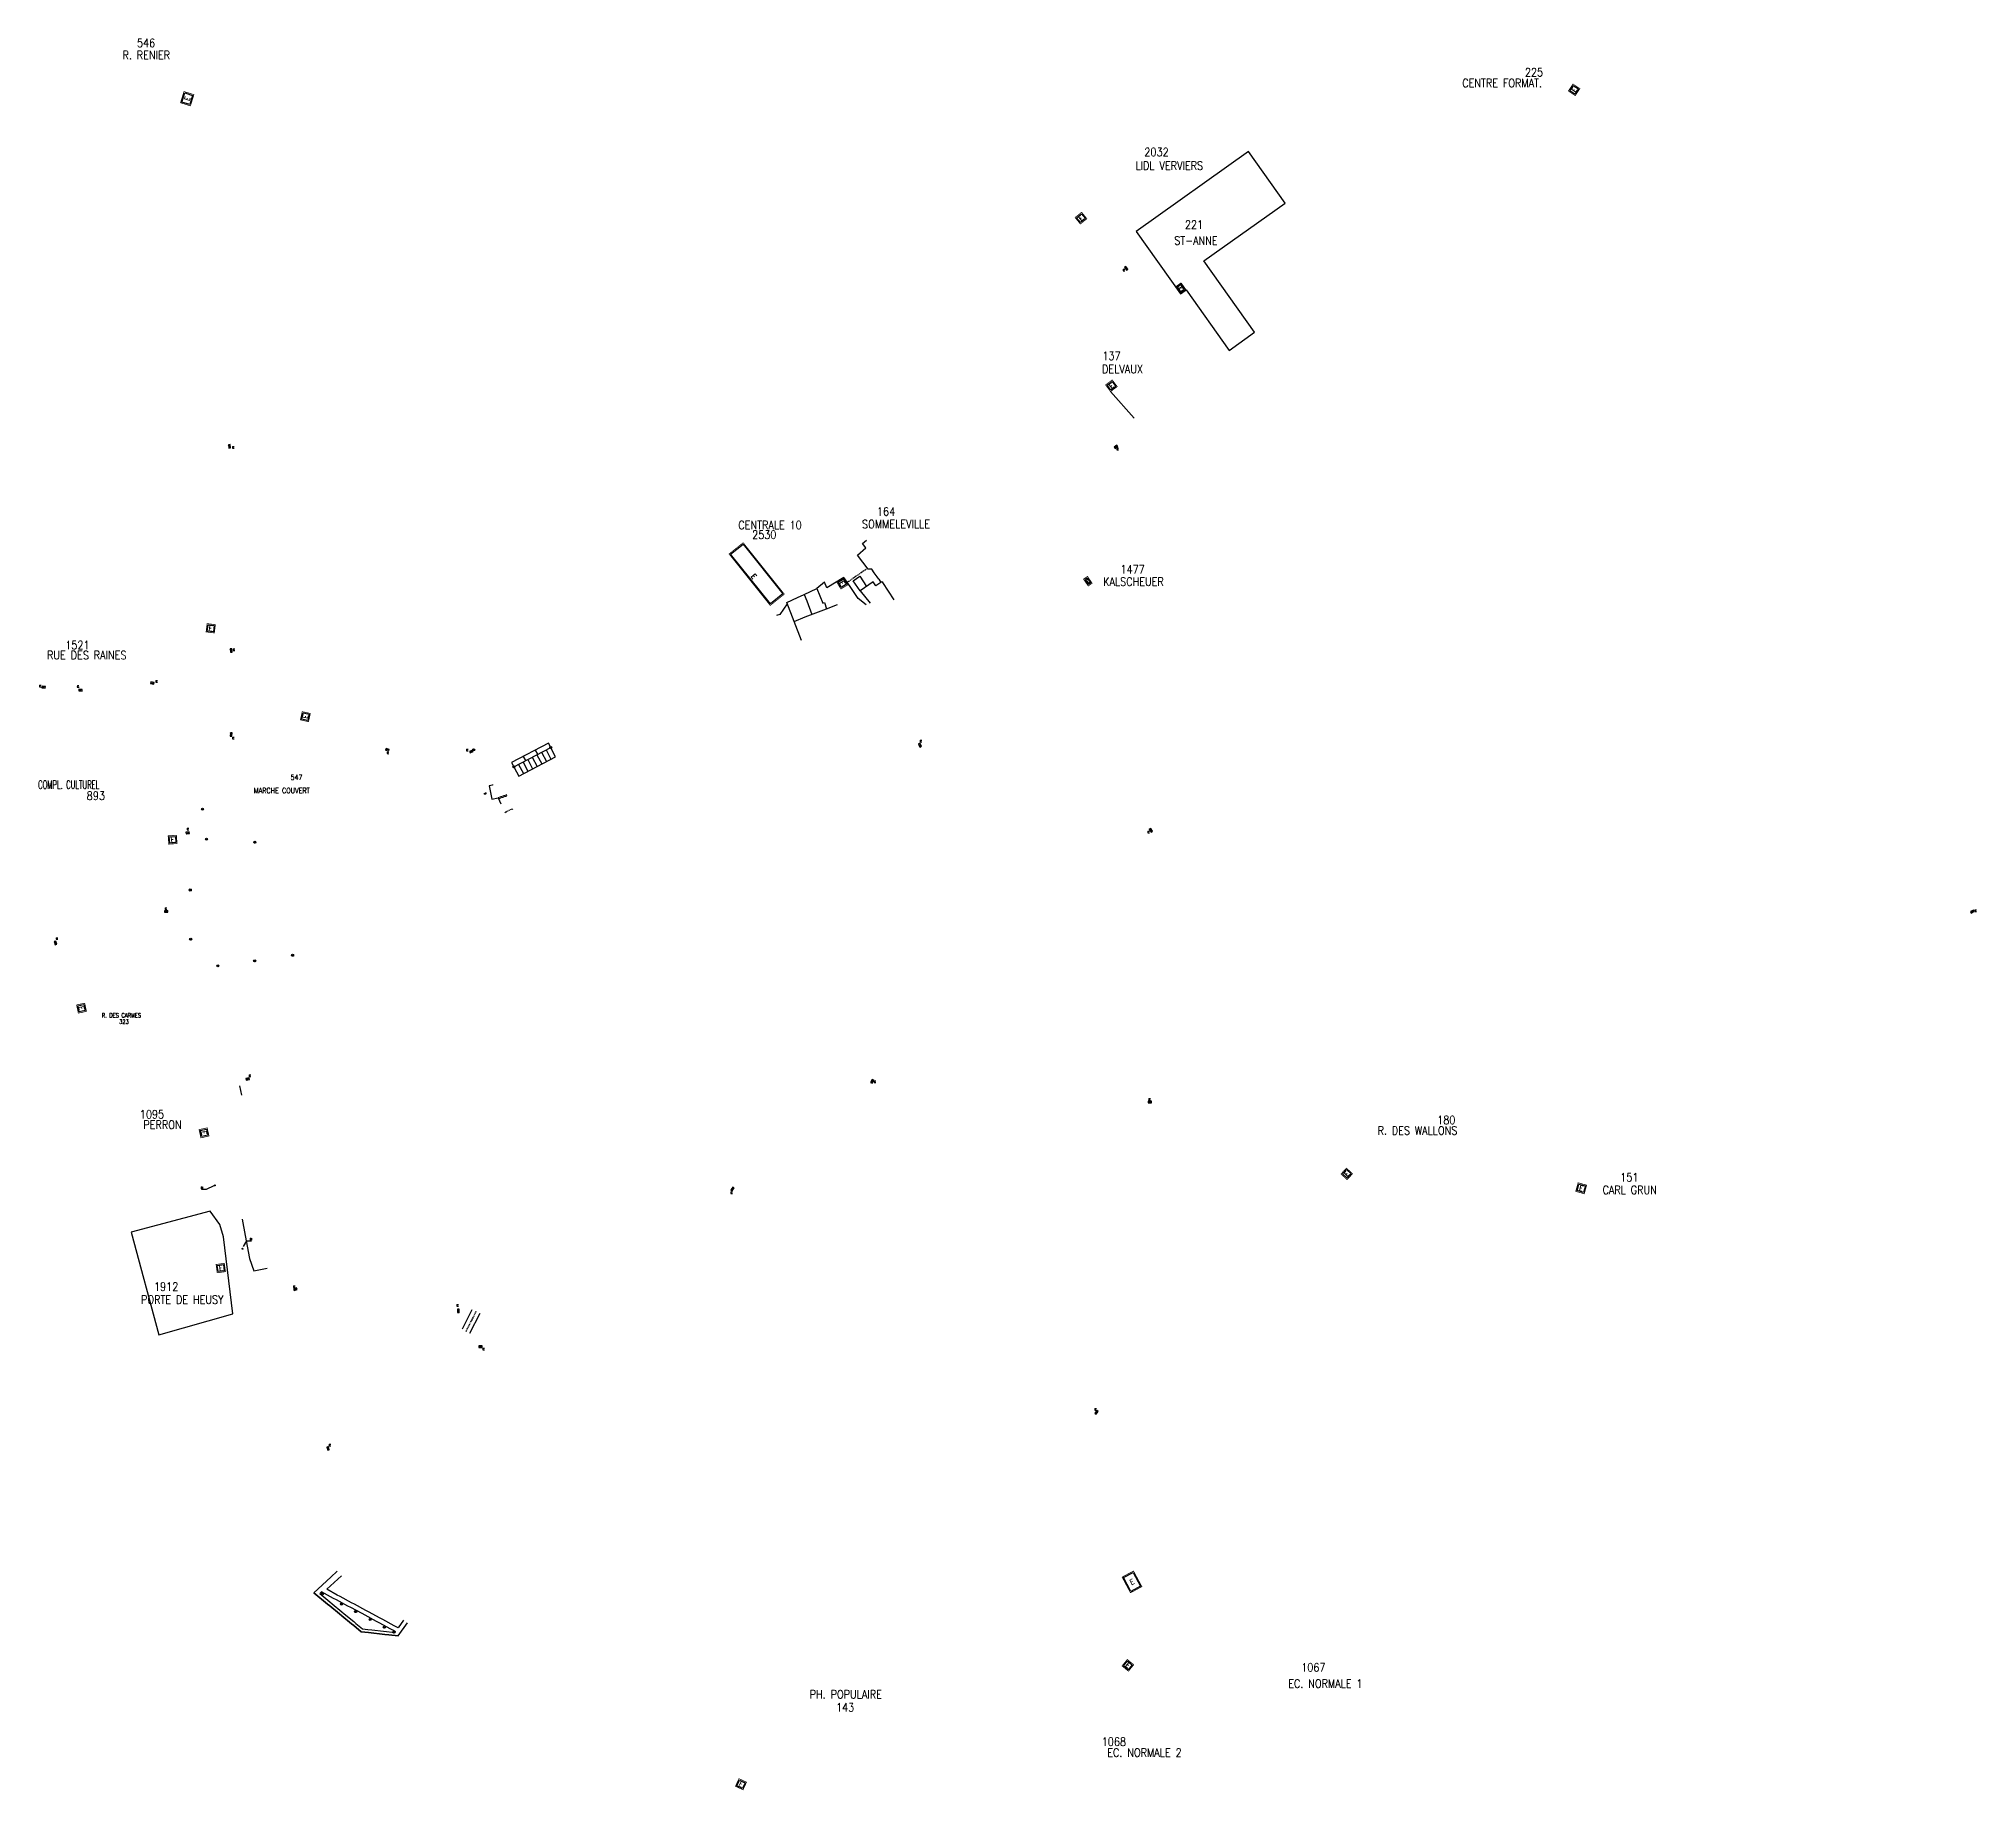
# Model space of a CAD drawing. Header units: millimetres. Extents: x 256003 to 256934, y 143135 to 143976.
import ezdxf
from ezdxf.enums import TextEntityAlignment as Align

# ---------------------------------------------------------------- set-up
doc = ezdxf.new("R2010")
doc.units = ezdxf.units.MM
doc.linetypes.add('DASHED', pattern=[0.75, 0.5, -0.25])
doc.layers.get('0').update_dxf_attribs({"linetype": 'CONTINUOUS'})
for name, color, linetype in [('M_200', 7, 'CONTINUOUS'), ('W0001', 6, 'DASHED'), ('W0006', 2, 'CONTINUOUS'), ('W0008', 7, 'CONTINUOUS'), ('W0100', 7, 'CONTINUOUS'), ('W0104', 1, 'CONTINUOUS'), ('W0112', 1, 'DASHED'), ('W0430', 7, 'CONTINUOUS'), ('W0469', 7, 'CONTINUOUS'), ('W0856', 7, 'CONTINUOUS'), ('W0991', 7, 'CONTINUOUS'), ('W1102', 7, 'CONTINUOUS')]:
    doc.layers.add(name, color=color, linetype=linetype)
doc.styles.add('M_ROMANS', font='ROMANS.shx', dxfattribs={"width": 0.75})
doc.styles.get("Standard").update_dxf_attribs({"font": 'romans.shx', "width": 0.85})
doc.dimstyles.get("Standard").update_dxf_attribs({"dimtxt": 1.5, "dimasz": 1.2, "dimexe": 0.625, "dimexo": 0.625, "dimgap": 0.25, "dimtad": 1, "dimdec": 1, "dimzin": 0, "dimdsep": 46, "dimtxsty": 'Standard', "dimcen": -0.5, "dimadec": 0, "dimazin": 0, "dimtfac": 1, "dimtdec": 1, "dimtmove": 0, "dimatfit": 3, "dimfxl": 0, "dimtolj": 1, "dimtzin": 0, "dimarcsym": 0})

msp = doc.modelspace()

# ---------------------------------------------------------------- texts
at = {"layer": 'W0856', "char_height": 1}
for insert, attachment_point in [((256081.68, 143423.91), 6), ((256104.1, 143399.21), 4)]:
    msp.add_mtext('BI', dxfattribs=dict(at, insert=insert, attachment_point=attachment_point))
at = {"layer": 'W0991', "color": 253}
msp.add_text('9', height=1, rotation=281.26578, dxfattribs=at).set_placement((256217.15, 143613.26), align=Align.MIDDLE)

# ---------------------------------------------------------------- blocks, each defined once
blk = doc.blocks.new('M_200_59')
at = {"layer": 'M_200', "color": 0, "linetype": 'Continuous', "const_width": 0.35, "flags": 128}
blk.add_lwpolyline([(4, 4), (4, 0), (0, 0), (0, 4)], close=True, dxfattribs=at)
at = {"layer": 'M_200', "color": 0, "linetype": 'Continuous'}
blk.add_lwpolyline([(0.5, 3.5), (3.5, 3.5), (3.5, 0.5), (0.5, 0.5)], close=True, dxfattribs=at)
at = {"layer": 'M_200', "insert": (2, 2), "char_height": 2.5, "width": 4, "attachment_point": 5}
blk.add_mtext('E', dxfattribs=at)
at = {"layer": 'M_200', "color": 0, "linetype": 'Continuous', "width": 0.85}
for tag, p in [('NUM', (2, 17.06)), ('NOM', (2, 10.65))]:
    blk.add_attdef(tag, text='', height=4, dxfattribs=at).set_placement(p, align=Align.MIDDLE)
at = {"layer": 'M_200', "color": 0, "linetype": 'Continuous', "style": 'M_ROMANS', "width": 0.75, "flags": 3}
for tag, p in [('DEF_COUP', (1.87, -5.49)), ('DEF_TYPE', (1.87, -7.99)), ('DEF_LEG', (1.87, -2.99))]:
    blk.add_attdef(tag, text='', height=1.2, dxfattribs=at).set_placement(p, align=Align.MIDDLE)
blk = doc.blocks.new('*U2')
at = {"layer": 'M_200', "color": 0, "linetype": 'Continuous', "const_width": 0.35, "flags": 128}
blk.add_lwpolyline([(2.32, 4), (2.32, 0), (0, 0), (0, 4)], close=True, dxfattribs=at)
at = {"layer": 'M_200', "color": 0, "linetype": 'Continuous'}
blk.add_lwpolyline([(0.5, 3.5), (1.82, 3.5), (1.82, 0.5), (0.5, 0.5)], close=True, dxfattribs=at)
at = {"layer": 'M_200', "insert": (1.23, 1.89), "char_height": 1.71, "width": 1.5838, "attachment_point": 5}
blk.add_mtext('E', dxfattribs=at)
at = {"layer": 'M_200', "color": 0, "linetype": 'Continuous', "width": 0.85}
for tag, p in [('NUM', (2, 17.06)), ('NOM', (2, 10.65))]:
    blk.add_attdef(tag, text='', height=4, dxfattribs=at).set_placement(p, align=Align.MIDDLE)
at = {"layer": 'M_200', "color": 0, "linetype": 'Continuous', "style": 'M_ROMANS', "width": 0.75, "flags": 3}
for tag, p in [('DEF_COUP', (1.87, -5.49)), ('DEF_TYPE', (1.87, -7.99)), ('DEF_LEG', (1.87, -2.99))]:
    blk.add_attdef(tag, text='', height=1.2, dxfattribs=at).set_placement(p, align=Align.MIDDLE)
blk = doc.blocks.new('*U3')
at = {"layer": 'M_200', "color": 0, "linetype": 'Continuous', "const_width": 0.35, "flags": 128}
blk.add_lwpolyline([(4.26, 4.26), (4.26, 0), (0, 0), (0, 4.26)], close=True, dxfattribs=at)
at = {"layer": 'M_200', "color": 0, "linetype": 'Continuous'}
blk.add_lwpolyline([(0.5, 3.76), (3.76, 3.76), (3.76, 0.5), (0.5, 0.5)], close=True, dxfattribs=at)
at = {"layer": 'M_200', "insert": (2.13, 2.13), "char_height": 2.5, "width": 4.2642, "attachment_point": 5}
blk.add_mtext('E', dxfattribs=at)
at = {"layer": 'M_200', "color": 0, "linetype": 'Continuous', "width": 0.85}
for tag, p in [('NUM', (2, 17.06)), ('NOM', (2, 10.65))]:
    blk.add_attdef(tag, text='', height=4, dxfattribs=at).set_placement(p, align=Align.MIDDLE)
at = {"layer": 'M_200', "color": 0, "linetype": 'Continuous', "style": 'M_ROMANS', "width": 0.75, "flags": 3}
for tag, p in [('DEF_COUP', (1.87, -5.49)), ('DEF_TYPE', (1.87, -7.99)), ('DEF_LEG', (1.87, -2.99))]:
    blk.add_attdef(tag, text='', height=1.2, dxfattribs=at).set_placement(p, align=Align.MIDDLE)
blk = doc.blocks.new('*U4')
at = {"flags": 128}
for points in [[(0.8, 0.8), (-0.8, 0.8)], [(-0.8, 0.8), (-0.8, 0)], [(0.8, 0.8), (-0.8, 0)], [(-0.8, 0), (0.8, 0)], [(0.8, 0), (0.8, 0.8)], [(1.33, -0.47), (0.94, -1.17)], [(2.03, -0.86), (1.33, -0.47)], [(1.68, -0.66), (1.49, -1.01)], [(2.03, -0.86), (1.64, -1.56)]]:
    blk.add_lwpolyline(points, dxfattribs=at)
blk = doc.blocks.new('*U5')
at = {"flags": 128}
for points in [[(0.8, 0.8), (-0.8, 0.8)], [(-0.8, 0.8), (-0.8, 0)], [(0.8, 0.8), (-0.8, 0)], [(-0.8, 0), (0.8, 0)], [(0.8, 0), (0.8, 0.8)], [(1.47, 0.61), (1.15, -0.12)], [(1.31, 0.24), (1.67, 0.08)], [(1.47, 0.61), (2.2, 0.28)], [(1.15, -0.12), (1.88, -0.45)]]:
    blk.add_lwpolyline(points, dxfattribs=at)
blk = doc.blocks.new('*U6')
at = {"flags": 128}
for points in [[(-1.57, 0.36), (-2.24, -0.08)], [(-1.9, 0.14), (-1.68, -0.19)], [(-1.57, 0.36), (-1.13, -0.31)], [(0.8, 0.8), (-0.8, 0.8)], [(-0.8, 0.8), (-0.8, 0)], [(0.8, 0.8), (-0.8, 0)], [(-0.8, 0), (0.8, 0)], [(0.8, 0), (0.8, 0.8)], [(-2.24, -0.08), (-1.8, -0.75)]]:
    blk.add_lwpolyline(points, dxfattribs=at)
blk = doc.blocks.new('*U7')
at = {"flags": 128}
for points in [[(-1.82, 1.35), (-1.63, 2.13)], [(-1.82, 1.35), (-1.05, 1.16)], [(-1.44, 1.25), (-1.34, 1.64)], [(-1.05, 1.16), (-0.85, 1.93)], [(0.8, 0.8), (-0.8, 0.8)], [(-0.8, 0.8), (-0.8, 0)], [(0.8, 0.8), (-0.8, 0)], [(-0.8, 0), (0.8, 0)], [(0.8, 0), (0.8, 0.8)]]:
    blk.add_lwpolyline(points, dxfattribs=at)
blk = doc.blocks.new('*U32')
at = {"flags": 128}
for points in [[(0.8, 0.8), (-0.8, 0.8)], [(-0.8, 0.8), (-0.8, 0)], [(0.8, 0.8), (-0.8, 0)], [(-0.8, 0), (0.8, 0)], [(0.8, 0), (0.8, 0.8)], [(-0.55, -1.04), (-0.12, -0.37)], [(-0.55, -1.04), (0.12, -1.48)], [(-0.22, -1.26), (0, -0.92)], [(0.12, -1.48), (0.55, -0.8)]]:
    blk.add_lwpolyline(points, dxfattribs=at)
blk = doc.blocks.new('*U8')
at = {"flags": 128}
for points in [[(0.8, 0.8), (-0.8, 0.8)], [(-0.8, 0.8), (-0.8, 0)], [(0.8, 0.8), (-0.8, 0)], [(-0.8, 0), (0.8, 0)], [(0.8, 0), (0.8, 0.8)], [(1.11, 2.1), (0.96, 1.31)], [(0.96, 1.31), (1.75, 1.17)], [(1.03, 1.71), (1.43, 1.64)], [(1.11, 2.1), (1.89, 1.96)]]:
    blk.add_lwpolyline(points, dxfattribs=at)
blk = doc.blocks.new('*U9')
at = {"flags": 128}
for points in [[(0.8, 0.8), (-0.8, 0.8)], [(-0.8, 0.8), (-0.8, 0)], [(0.8, 0.8), (-0.8, 0)], [(-0.8, 0), (0.8, 0)], [(0.8, 0), (0.8, 0.8)], [(1.51, -0.46), (1.25, -1.22)], [(2.26, -0.72), (1.51, -0.46)], [(1.88, -0.59), (1.75, -0.97)], [(2.26, -0.72), (2, -1.48)]]:
    blk.add_lwpolyline(points, dxfattribs=at)
blk = doc.blocks.new('*U10')
at = {"flags": 128}
for points in [[(-1.63, 2.39), (-1.95, 1.66)], [(-1.95, 1.66), (-1.22, 1.34)], [(-1.79, 2.02), (-1.42, 1.86)], [(-1.63, 2.39), (-0.9, 2.07)], [(0.8, 0.8), (-0.8, 0.8)], [(-0.8, 0.8), (-0.8, 0)], [(0.8, 0.8), (-0.8, 0)], [(-0.8, 0), (0.8, 0)], [(0.8, 0), (0.8, 0.8)]]:
    blk.add_lwpolyline(points, dxfattribs=at)
blk = doc.blocks.new('*U11')
at = {"flags": 128}
for points in [[(0.8, 0.8), (-0.8, 0.8)], [(-0.8, 0.8), (-0.8, 0)], [(0.8, 0.8), (-0.8, 0)], [(-0.8, 0), (0.8, 0)], [(0.22, 1.86), (0.25, 2.66)], [(0.22, 1.86), (1.02, 1.83)], [(0.62, 1.85), (0.64, 2.25)], [(0.8, 0), (0.8, 0.8)], [(1.02, 1.83), (1.05, 2.63)]]:
    blk.add_lwpolyline(points, dxfattribs=at)
blk = doc.blocks.new('*U12')
at = {"flags": 128}
for points in [[(-2.14, 1.22), (-1.35, 1.29)], [(-2.14, 1.22), (-2.07, 0.42)], [(-2.11, 0.82), (-1.71, 0.86)], [(-2.07, 0.42), (-1.28, 0.49)], [(0.8, 0.8), (-0.8, 0.8)], [(-0.8, 0.8), (-0.8, 0)], [(0.8, 0.8), (-0.8, 0)], [(-0.8, 0), (0.8, 0)], [(0.8, 0), (0.8, 0.8)]]:
    blk.add_lwpolyline(points, dxfattribs=at)
blk = doc.blocks.new('*U13')
at = {"flags": 128}
for points in [[(-1.71, 2.56), (-0.92, 2.64)], [(-1.71, 2.56), (-1.64, 1.76)], [(-1.68, 2.16), (-1.28, 2.2)], [(-1.64, 1.76), (-0.84, 1.84)], [(0.8, 0.8), (-0.8, 0.8)], [(-0.8, 0.8), (-0.8, 0)], [(0.8, 0.8), (-0.8, 0)], [(-0.8, 0), (0.8, 0)], [(0.8, 0), (0.8, 0.8)]]:
    blk.add_lwpolyline(points, dxfattribs=at)
blk = doc.blocks.new('*U14')
at = {"flags": 128}
for points in [[(0.8, 0.8), (-0.8, 0.8)], [(-0.8, 0.8), (-0.8, 0)], [(0.8, 0.8), (-0.8, 0)], [(-0.8, 0), (0.8, 0)], [(0.8, 0), (0.8, 0.8)], [(-1.62, -0.36), (-2.4, -0.51)], [(-1.47, -1.14), (-2.25, -1.29)], [(-1.54, -0.75), (-1.93, -0.83)], [(-1.47, -1.14), (-1.62, -0.36)]]:
    blk.add_lwpolyline(points, dxfattribs=at)
blk = doc.blocks.new('*U15')
at = {"flags": 128}
for points in [[(0.8, 0.8), (-0.8, 0.8)], [(-0.8, 0.8), (-0.8, 0)], [(0.8, 0.8), (-0.8, 0)], [(-0.8, 0), (0.8, 0)], [(0.8, 0), (0.8, 0.8)], [(0.25, -0.64), (1.03, -0.46)], [(0.25, -0.64), (0.43, -1.42)], [(0.34, -1.03), (0.73, -0.94)], [(0.43, -1.42), (1.21, -1.24)]]:
    blk.add_lwpolyline(points, dxfattribs=at)
blk = doc.blocks.new('*U16')
at = {"flags": 128}
for points in [[(0.8, 0.8), (-0.8, 0.8)], [(-0.8, 0.8), (-0.8, 0)], [(0.8, 0.8), (-0.8, 0)], [(-0.8, 0), (0.8, 0)], [(0.8, 0), (0.8, 0.8)], [(1.25, 1.08), (1.16, 1.87)], [(1.25, 1.08), (2.04, 1.17)], [(1.64, 1.12), (1.6, 1.52)], [(2.04, 1.17), (1.95, 1.96)]]:
    blk.add_lwpolyline(points, dxfattribs=at)
blk = doc.blocks.new('*U17')
at = {"flags": 128}
for points in [[(0.8, 0.8), (-0.8, 0.8)], [(-0.8, 0.8), (-0.8, 0)], [(0.8, 0.8), (-0.8, 0)], [(-0.8, 0), (0.8, 0)], [(-0.62, 1.55), (-0.52, 2.34)], [(-0.62, 1.55), (0.18, 1.46)], [(-0.22, 1.5), (-0.17, 1.9)], [(0.18, 1.46), (0.27, 2.25)], [(0.8, 0), (0.8, 0.8)]]:
    blk.add_lwpolyline(points, dxfattribs=at)
blk = doc.blocks.new('*U18')
at = {"flags": 128}
for points in [[(0.8, 0.8), (-0.8, 0.8)], [(-0.8, 0.8), (-0.8, 0)], [(0.8, 0.8), (-0.8, 0)], [(-0.8, 0), (0.8, 0)], [(0.8, 0), (0.8, 0.8)], [(2.2, 1.08), (2.2, 0.28)], [(3, 1.08), (2.2, 1.08)], [(2.6, 1.08), (2.6, 0.68)], [(3, 1.08), (3, 0.28)]]:
    blk.add_lwpolyline(points, dxfattribs=at)
blk = doc.blocks.new('*U19')
at = {"layer": 'M_200', "color": 0, "linetype": 'Continuous', "const_width": 0.35, "flags": 128}
blk.add_lwpolyline([(31.63, 8.67), (31.63, 0), (0, 0), (0, 8.67)], close=True, dxfattribs=at)
at = {"layer": 'M_200', "color": 0, "linetype": 'Continuous'}
blk.add_lwpolyline([(0.5, 8.17), (31.13, 8.17), (31.13, 0.5), (0.5, 0.5)], close=True, dxfattribs=at)
at = {"layer": 'M_200', "insert": (15.84, 2.6), "char_height": 2.5, "width": 31.6281, "attachment_point": 5}
blk.add_mtext('E', dxfattribs=at)
at = {"layer": 'M_200', "color": 0, "linetype": 'Continuous', "width": 0.85}
for tag, p in [('NUM', (2, 17.06)), ('NOM', (2, 10.65))]:
    blk.add_attdef(tag, text='', height=4, dxfattribs=at).set_placement(p, align=Align.MIDDLE)
at = {"layer": 'M_200', "color": 0, "linetype": 'Continuous', "style": 'M_ROMANS', "width": 0.75, "flags": 3}
for tag, p in [('DEF_COUP', (1.87, -5.49)), ('DEF_TYPE', (1.87, -7.99)), ('DEF_LEG', (1.87, -2.99))]:
    blk.add_attdef(tag, text='', height=1.2, dxfattribs=at).set_placement(p, align=Align.MIDDLE)
blk = doc.blocks.new('*U20')
at = {"flags": 128}
for points in [[(0.8, 0.8), (-0.8, 0.8)], [(-0.8, 0.8), (-0.8, 0)], [(0.8, 0.8), (-0.8, 0)], [(-0.8, 0), (0.8, 0)], [(-0.06, 2.26), (-0.56, 1.64)], [(0.56, 1.76), (-0.06, 2.26)], [(0.25, 2.01), (0, 1.7)], [(0.56, 1.76), (0.06, 1.14)], [(0.8, 0), (0.8, 0.8)]]:
    blk.add_lwpolyline(points, dxfattribs=at)
blk = doc.blocks.new('*U21')
at = {"layer": 'M_200', "color": 0, "linetype": 'Continuous', "const_width": 0.35, "flags": 128}
blk.add_lwpolyline([(3.82, 2.91), (3.82, 0), (0, 0), (0, 2.91)], close=True, dxfattribs=at)
at = {"layer": 'M_200', "color": 0, "linetype": 'Continuous'}
blk.add_lwpolyline([(0.5, 2.41), (3.32, 2.41), (3.32, 0.5), (0.5, 0.5)], close=True, dxfattribs=at)
at = {"layer": 'M_200', "insert": (1.91, 1.46), "char_height": 1.55, "width": 2.2938, "attachment_point": 5}
blk.add_mtext('E', dxfattribs=at)
at = {"layer": 'M_200', "color": 0, "linetype": 'Continuous', "width": 0.85}
for tag, p in [('NUM', (2, 17.06)), ('NOM', (2, 10.65))]:
    blk.add_attdef(tag, text='', height=4, dxfattribs=at).set_placement(p, align=Align.MIDDLE)
at = {"layer": 'M_200', "color": 0, "linetype": 'Continuous', "style": 'M_ROMANS', "width": 0.75, "flags": 3}
for tag, p in [('DEF_COUP', (1.87, -5.49)), ('DEF_TYPE', (1.87, -7.99)), ('DEF_LEG', (1.87, -2.99))]:
    blk.add_attdef(tag, text='', height=1.2, dxfattribs=at).set_placement(p, align=Align.MIDDLE)
blk = doc.blocks.new('T469')
at = {"color": 0, "linetype": 'Continuous', "flags": 128}
for points in [[(-0.35, 0.35), (0.35, -0.35)], [(-0.35, -0.35), (0.35, 0.35)]]:
    blk.add_lwpolyline(points, dxfattribs=at)
at = {"color": 0, "linetype": 'Continuous'}
blk.add_circle((0, 0), 0.5, dxfattribs=at)
blk = doc.blocks.new('*U23')
at = {"flags": 128}
for points in [[(0.8, 0.8), (-0.8, 0.8)], [(-0.8, 0.8), (-0.8, 0)], [(0.8, 0.8), (-0.8, 0)], [(-0.8, 0), (0.8, 0)], [(-0.36, 2.13), (-0.43, 1.34)], [(-0.43, 1.34), (0.36, 1.27)], [(-0.4, 1.74), (0, 1.7)], [(-0.36, 2.13), (0.43, 2.06)], [(0.8, 0), (0.8, 0.8)]]:
    blk.add_lwpolyline(points, dxfattribs=at)
blk = doc.blocks.new('*U24')
at = {"flags": 128}
for points in [[(0.8, 0.8), (-0.8, 0.8)], [(-0.8, 0.8), (-0.8, 0)], [(0.8, 0.8), (-0.8, 0)], [(-0.8, 0), (0.8, 0)], [(0.8, 0), (0.8, 0.8)], [(0.09, -1.92), (-0.7, -1.85)], [(0.16, -1.12), (-0.64, -1.05)], [(0.13, -1.52), (-0.27, -1.49)], [(0.09, -1.92), (0.16, -1.12)]]:
    blk.add_lwpolyline(points, dxfattribs=at)
blk = doc.blocks.new('*U25')
at = {"flags": 128}
for points in [[(0.8, 0.8), (-0.8, 0.8)], [(-0.8, 0.8), (-0.8, 0)], [(0.8, 0.8), (-0.8, 0)], [(-0.8, 0), (0.8, 0)], [(0.8, 0), (0.8, 0.8)], [(-0.07, -0.39), (-0.56, -1.03)], [(-0.56, -1.03), (0.08, -1.51)], [(-0.31, -0.71), (0, -0.95)], [(-0.07, -0.39), (0.56, -0.88)]]:
    blk.add_lwpolyline(points, dxfattribs=at)
blk = doc.blocks.new('*U26')
at = {"flags": 128}
for points in [[(0.8, 0.8), (-0.8, 0.8)], [(-0.8, 0.8), (-0.8, 0)], [(0.8, 0.8), (-0.8, 0)], [(-0.8, 0), (0.8, 0)], [(0.87, 2.17), (0.25, 1.66)], [(0.25, 1.66), (0.76, 1.05)], [(0.56, 1.92), (0.82, 1.61)], [(0.8, 0), (0.8, 0.8)], [(0.87, 2.17), (1.38, 1.55)]]:
    blk.add_lwpolyline(points, dxfattribs=at)
blk = doc.blocks.new('*U27')
at = {"layer": 'M_200', "color": 0, "linetype": 'Continuous', "const_width": 0.35, "flags": 128}
blk.add_lwpolyline([(3.85, 4.01), (3.85, 0), (0, 0), (0, 4.01)], close=True, dxfattribs=at)
at = {"layer": 'M_200', "color": 0, "linetype": 'Continuous'}
blk.add_lwpolyline([(0.5, 3.51), (3.35, 3.51), (3.35, 0.5), (0.5, 0.5)], close=True, dxfattribs=at)
at = {"layer": 'M_200', "insert": (1.93, 2), "char_height": 2.5, "width": 3.8545, "attachment_point": 5}
blk.add_mtext('E', dxfattribs=at)
at = {"layer": 'M_200', "color": 0, "linetype": 'Continuous', "width": 0.85}
for tag, p in [('NUM', (2, 17.06)), ('NOM', (2, 10.65))]:
    blk.add_attdef(tag, text='', height=4, dxfattribs=at).set_placement(p, align=Align.MIDDLE)
at = {"layer": 'M_200', "color": 0, "linetype": 'Continuous', "style": 'M_ROMANS', "width": 0.75, "flags": 3}
for tag, p in [('DEF_COUP', (1.87, -5.49)), ('DEF_TYPE', (1.87, -7.99)), ('DEF_LEG', (1.87, -2.99))]:
    blk.add_attdef(tag, text='', height=1.2, dxfattribs=at).set_placement(p, align=Align.MIDDLE)
blk = doc.blocks.new('*U28')
at = {"layer": 'M_200', "color": 0, "linetype": 'Continuous', "const_width": 0.35, "flags": 128}
blk.add_lwpolyline([(6.2, 8.51), (6.2, 0), (0, 0), (0, 8.51)], close=True, dxfattribs=at)
at = {"layer": 'M_200', "color": 0, "linetype": 'Continuous'}
blk.add_lwpolyline([(0.5, 8.01), (5.7, 8.01), (5.7, 0.5), (0.5, 0.5)], close=True, dxfattribs=at)
at = {"layer": 'M_200', "insert": (3.1, 4.26), "char_height": 2.5, "width": 6.2011, "attachment_point": 5}
blk.add_mtext('E', dxfattribs=at)
at = {"layer": 'M_200', "color": 0, "linetype": 'Continuous', "width": 0.85}
for tag, p in [('NUM', (2, 17.06)), ('NOM', (2, 10.65))]:
    blk.add_attdef(tag, text='', height=4, dxfattribs=at).set_placement(p, align=Align.MIDDLE)
at = {"layer": 'M_200', "color": 0, "linetype": 'Continuous', "style": 'M_ROMANS', "width": 0.75, "flags": 3}
for tag, p in [('DEF_COUP', (1.87, -5.49)), ('DEF_TYPE', (1.87, -7.99)), ('DEF_LEG', (1.87, -2.99))]:
    blk.add_attdef(tag, text='', height=1.2, dxfattribs=at).set_placement(p, align=Align.MIDDLE)
blk = doc.blocks.new('*U29')
at = {"layer": 'M_200', "color": 0, "linetype": 'Continuous', "const_width": 0.35, "flags": 128}
blk.add_lwpolyline([(4.03, 4), (4.03, 0), (0, 0), (0, 4)], close=True, dxfattribs=at)
at = {"layer": 'M_200', "color": 0, "linetype": 'Continuous'}
blk.add_lwpolyline([(0.5, 3.5), (3.53, 3.5), (3.53, 0.5), (0.5, 0.5)], close=True, dxfattribs=at)
at = {"layer": 'M_200', "insert": (2.01, 2), "char_height": 2.5, "width": 4.0275, "attachment_point": 5}
blk.add_mtext('E', dxfattribs=at)
at = {"layer": 'M_200', "color": 0, "linetype": 'Continuous', "width": 0.85}
for tag, p in [('NUM', (2, 17.06)), ('NOM', (2, 10.65))]:
    blk.add_attdef(tag, text='', height=4, dxfattribs=at).set_placement(p, align=Align.MIDDLE)
at = {"layer": 'M_200', "color": 0, "linetype": 'Continuous', "style": 'M_ROMANS', "width": 0.75, "flags": 3}
for tag, p in [('DEF_COUP', (1.87, -5.49)), ('DEF_TYPE', (1.87, -7.99)), ('DEF_LEG', (1.87, -2.99))]:
    blk.add_attdef(tag, text='', height=1.2, dxfattribs=at).set_placement(p, align=Align.MIDDLE)
blk = doc.blocks.new('*U30')
at = {"flags": 128}
for points in [[(0.8, 0.8), (-0.8, 0.8)], [(-0.8, 0.8), (-0.8, 0)], [(0.8, 0.8), (-0.8, 0)], [(-0.8, 0), (0.8, 0)], [(-0.27, 2.2), (-0.5, 1.43)], [(-0.5, 1.43), (0.27, 1.2)], [(-0.38, 1.82), (0, 1.7)], [(-0.27, 2.2), (0.5, 1.97)], [(0.8, 0), (0.8, 0.8)]]:
    blk.add_lwpolyline(points, dxfattribs=at)
blk = doc.blocks.new('T856')
for p, q in [((-0.125, 0), (0.125, 0)), ((0, 0.125), (0, -0.125))]:
    blk.add_line(p, q)
blk.add_ellipse((0, 0), major_axis=(-0.177, 0.177), ratio=1, start_param=3.9269908, end_param=10.2101761)
blk = doc.blocks.new('*U33')
at = {"flags": 128}
for points in [[(0.8, 0.8), (-0.8, 0.8)], [(-0.8, 0.8), (-0.8, 0)], [(0.8, 0.8), (-0.8, 0)], [(-0.8, 0), (0.8, 0)], [(0.8, 0), (0.8, 0.8)], [(0.75, -0.36), (0.06, -0.76)], [(0.06, -0.76), (0.46, -1.46)], [(0.41, -0.56), (0.6, -0.91)], [(0.75, -0.36), (1.15, -1.06)]]:
    blk.add_lwpolyline(points, dxfattribs=at)
blk = doc.blocks.new('*U34')
at = {"flags": 128}
for points in [[(0.8, 0.8), (-0.8, 0.8)], [(-0.8, 0.8), (-0.8, 0)], [(0.8, 0.8), (-0.8, 0)], [(-0.8, 0), (0.8, 0)], [(0.8, 0), (0.8, 0.8)], [(0.39, -1.28), (-0.41, -1.25)], [(0.41, -0.48), (-0.39, -0.45)], [(0.4, -0.88), (0, -0.86)], [(0.39, -1.28), (0.41, -0.48)]]:
    blk.add_lwpolyline(points, dxfattribs=at)
blk = doc.blocks.new('*U35')
at = {"layer": 'M_200', "color": 0, "linetype": 'Continuous', "const_width": 0.35, "flags": 128}
blk.add_lwpolyline([(5.62, 5), (5.62, 0), (0, 0), (0, 5)], close=True, dxfattribs=at)
at = {"layer": 'M_200', "color": 0, "linetype": 'Continuous'}
blk.add_lwpolyline([(0.5, 4.5), (5.12, 4.5), (5.12, 0.5), (0.5, 0.5)], close=True, dxfattribs=at)
at = {"layer": 'M_200', "insert": (2.81, 2.5), "char_height": 2.5, "width": 5.6169, "attachment_point": 5}
blk.add_mtext('E', dxfattribs=at)
at = {"layer": 'M_200', "color": 0, "linetype": 'Continuous', "width": 0.85}
for tag, p in [('NUM', (2, 17.06)), ('NOM', (2, 10.65))]:
    blk.add_attdef(tag, text='', height=4, dxfattribs=at).set_placement(p, align=Align.MIDDLE)
at = {"layer": 'M_200', "color": 0, "linetype": 'Continuous', "style": 'M_ROMANS', "width": 0.75, "flags": 3}
for tag, p in [('DEF_COUP', (1.87, -5.49)), ('DEF_TYPE', (1.87, -7.99)), ('DEF_LEG', (1.87, -2.99))]:
    blk.add_attdef(tag, text='', height=1.2, dxfattribs=at).set_placement(p, align=Align.MIDDLE)
blk = doc.blocks.new('*U38')
at = {"flags": 128}
for points in [[(-1.14, 1.84), (-1.93, 1.8)], [(-1.1, 1.04), (-1.89, 1)], [(-1.12, 1.44), (-1.52, 1.42)], [(-1.1, 1.04), (-1.14, 1.84)], [(0.8, 0.8), (-0.8, 0.8)], [(-0.8, 0.8), (-0.8, 0)], [(0.8, 0.8), (-0.8, 0)], [(-0.8, 0), (0.8, 0)], [(0.8, 0), (0.8, 0.8)]]:
    blk.add_lwpolyline(points, dxfattribs=at)

# ---------------------------------------------------------------- linework, layer by layer
at = {"layer": 'W0001', "color": 252, "linetype": 'DASHED', "flags": 128}
msp.add_lwpolyline([(256212.72, 143364.46), (256207.81, 143354.79)], dxfattribs=at)
msp.add_lwpolyline([(256212.72, 143364.46), (256207.81, 143354.79)], dxfattribs=at)
at = {"layer": 'W0006', "color": 252, "elevation": 166.69, "flags": 128}
for points in [[(256229.87, 143628.17), (256233.27, 143621.71), (256250.97, 143631.02), (256247.58, 143637.48), (256229.87, 143628.17)], [(256236.66, 143629.14), (256235.59, 143631.18)], [(256242.38, 143632.15), (256241.31, 143634.18)]]:
    msp.add_lwpolyline(points, dxfattribs=at)
at = {"layer": 'W0006', "color": 252, "flags": 128}
for points in [[(256230.95, 143626.13), (256248.65, 143635.45)], [(256246.43, 143634.28), (256248.76, 143629.86)], [(256233.16, 143627.3), (256235.49, 143622.87)], [(256235.37, 143628.46), (256237.7, 143624.04)], [(256237.58, 143629.63), (256239.91, 143625.2)], [(256239.8, 143630.79), (256242.12, 143626.37)], [(256242.01, 143631.95), (256244.34, 143627.53)], [(256244.22, 143633.12), (256246.55, 143628.69)]]:
    msp.add_lwpolyline(points, dxfattribs=at)
at = {"layer": 'W0008', "color": 252, "flags": 128}
for points in [[(256210.82, 143365.38), (256206.08, 143356.05)], [(256210.82, 143365.38), (256206.08, 143356.05)], [(256214.61, 143363.55), (256209.7, 143353.87)], [(256214.61, 143363.55), (256209.7, 143353.87)], [(256134.83, 143229.41), (256142.94, 143236.84), (256146.06, 143239.69)], [(256177.94, 143216.2), (256175.39, 143212.55), (256173.51, 143213.58), (256168, 143216.53), (256166.7, 143217.23), (256161.13, 143220.21), (256159.82, 143220.91), (256154.3, 143223.87), (256152.97, 143224.58), (256147.43, 143227.55), (256146.09, 143228.27), (256141.02, 143231.07), (256148.09, 143237.59)], [(256177.94, 143216.2), (256175.39, 143212.55), (256173.51, 143213.58), (256168, 143216.53), (256166.7, 143217.23), (256161.13, 143220.21), (256159.82, 143220.91), (256154.3, 143223.87), (256152.97, 143224.58), (256147.43, 143227.55), (256146.09, 143228.27), (256141.02, 143231.07), (256148.09, 143237.59)], [(256175.41, 143208.64), (256170.9, 143209.17), (256169.01, 143209.4), (256161.18, 143210.23), (256159.29, 143210.44), (256157.59, 143210.62), (256153.98, 143213.62), (256152.9, 143214.52), (256148.3, 143218.35), (256147.19, 143219.26), (256142.51, 143223.06), (256141.41, 143223.97), (256134.83, 143229.41), (256141.41, 143223.97), (256142.51, 143223.06), (256147.19, 143219.26), (256148.3, 143218.35), (256152.9, 143214.52), (256153.98, 143213.62), (256157.59, 143210.62), (256159.29, 143210.44), (256161.18, 143210.23), (256169.01, 143209.4), (256170.9, 143209.17), (256175.41, 143208.64), (256179.84, 143214.97)], [(256174.09, 143210.7), (256173.11, 143211.22), (256171.77, 143211.94), (256166.25, 143214.88), (256164.91, 143215.6), (256160.96, 143217.76), (256159.43, 143218.6), (256158.05, 143219.35), (256152.55, 143222.3), (256151.24, 143223.01), (256145.68, 143226), (256144.36, 143226.71), (256138.6, 143229.8), (256137.71, 143229.02), (256142.55, 143224.99), (256143.63, 143224.08), (256148.24, 143220.25), (256149.34, 143219.33), (256153.98, 143215.55), (256155.07, 143214.66), (256158.19, 143212.08), (256160.76, 143211.8), (256162.63, 143211.6), (256173.85, 143210.37), (256173.89, 143210.37), (256174.09, 143210.7)], [(256174.09, 143210.7), (256173.11, 143211.22), (256171.77, 143211.94), (256166.25, 143214.88), (256164.91, 143215.6), (256160.96, 143217.76), (256159.43, 143218.6), (256158.05, 143219.35), (256152.55, 143222.3), (256151.24, 143223.01), (256145.68, 143226), (256144.36, 143226.71), (256138.6, 143229.8), (256137.71, 143229.02), (256142.55, 143224.99), (256143.63, 143224.08), (256148.24, 143220.25), (256149.34, 143219.33), (256153.98, 143215.55), (256155.07, 143214.66), (256158.19, 143212.08), (256160.76, 143211.8), (256162.63, 143211.6), (256173.85, 143210.37), (256173.89, 143210.37), (256174.09, 143210.7)], [(256175.41, 143208.64), (256179.84, 143214.97)]]:
    msp.add_lwpolyline(points, dxfattribs=at)
at = {"layer": 'W0100', "color": 252}
msp.add_lwpolyline([(256562.45, 143869.14), (256601.57, 143896.92), (256583.95, 143921.74), (256529.9, 143883.35), (256551.18, 143853.38), (256553.89, 143855.3), (256574.55, 143826.18), (256586.79, 143834.86)], close=True, dxfattribs=at)
msp.add_lwpolyline([(256562.45, 143869.14), (256601.57, 143896.92), (256583.95, 143921.74), (256529.9, 143883.35), (256551.18, 143853.38), (256553.89, 143855.3), (256574.55, 143826.18), (256586.79, 143834.86)], close=True, dxfattribs=at)
for points in [[(256549.02, 143856.77), (256551.4, 143858.46), (256553.61, 143855.34)], [(256549.02, 143856.77), (256551.4, 143858.46), (256553.61, 143855.34)], [(256549.02, 143856.77), (256551.23, 143853.66), (256553.61, 143855.34)], [(256549.02, 143856.77), (256551.23, 143853.66), (256553.61, 143855.34)], [(256413.64, 143706.33), (256408.13, 143714.67), (256407.67, 143715.07), (256407.22, 143714.76), (256404.81, 143713.1), (256403.51, 143714.96), (256397.33, 143710.73), (256402.11, 143704.69)], [(256413.64, 143706.33), (256408.13, 143714.67), (256407.67, 143715.07), (256407.22, 143714.76), (256404.81, 143713.1), (256403.51, 143714.96), (256397.33, 143710.73), (256402.11, 143704.69)], [(256406.24, 143716.27), (256407.22, 143714.76)], [(256406.24, 143716.27), (256407.22, 143714.76)], [(256362.32, 143704.36), (256358.8, 143699.31), (256357.05, 143698.79)], [(256362.32, 143704.36), (256358.8, 143699.31), (256357.05, 143698.79)], [(256369.16, 143686.8), (256365.56, 143696.02), (256370.93, 143698.14), (256375.95, 143700.08), (256381.16, 143702.06), (256386.41, 143704.06)], [(256369.16, 143686.8), (256365.56, 143696.02), (256370.93, 143698.14), (256375.95, 143700.08), (256381.16, 143702.06), (256386.41, 143704.06)], [(256400.16, 143704), (256396.39, 143706.98)], [(256400.16, 143704), (256396.39, 143706.98)]]:
    msp.add_lwpolyline(points, dxfattribs=at)
at = {"layer": 'W0100', "color": 252, "flags": 128}
for points in [[(256529.01, 143793.57), (256517.62, 143806.38)], [(256100.37, 143408.88), (256101.77, 143401.02), (256103.89, 143390.02), (256106.08, 143384.08), (256112.47, 143385.35), (256112.47, 143385.35)]]:
    msp.add_lwpolyline(points, dxfattribs=at)
at = {"layer": 'W0100', "color": 253}
msp.add_lwpolyline([(256220.69, 143617.64), (256220.74, 143617.39), (256219.13, 143617.05), (256220.34, 143610.68), (256223.36, 143611.29), (256224.71, 143608.39)], dxfattribs=at)
at = {"layer": 'W0100', "color": 252, "flags": 128}
msp.add_lwpolyline([(256047.13, 143402.53), (256060.34, 143353.32), (256095.87, 143363.43), (256091.36, 143400.36), (256089.75, 143406.22), (256085, 143412.74)], close=True, dxfattribs=at)
at = {"layer": 'W0104', "color": 252}
for points in [[(256406.24, 143716.27), (256405.42, 143717.39), (256404.11, 143719.29), (256402.85, 143721.12), (256401.17, 143721.13), (256396.07, 143727.88), (256400.04, 143731.38), (256398.48, 143733.45), (256400.4, 143734.95)], [(256406.24, 143716.27), (256405.42, 143717.39), (256404.11, 143719.29), (256402.85, 143721.12), (256401.17, 143721.13), (256396.07, 143727.88), (256400.04, 143731.38), (256398.48, 143733.45), (256400.4, 143734.95)], [(256365.56, 143696.02), (256362.06, 143705.03), (256367.22, 143707.42), (256370.46, 143708.95), (256371.65, 143705.81), (256374.02, 143699.34)], [(256365.56, 143696.02), (256362.06, 143705.03), (256367.22, 143707.42), (256370.46, 143708.95), (256371.65, 143705.81), (256374.02, 143699.34)], [(256370.46, 143708.95), (256370.46, 143708.95), (256376.48, 143711.73)], [(256396.39, 143706.98), (256392.45, 143712.8), (256389.41, 143717.07), (256381.28, 143712.18), (256380.14, 143714.81), (256376.48, 143711.73), (256379.31, 143704.71), (256380.14, 143705.04), (256381.16, 143702.06)], [(256396.39, 143706.98), (256392.45, 143712.8), (256389.41, 143717.07), (256381.28, 143712.18), (256380.14, 143714.81), (256376.48, 143711.73), (256379.31, 143704.71), (256380.14, 143705.04), (256381.16, 143702.06)], [(256397.34, 143710.72), (256393.88, 143715.49), (256397.08, 143717.77), (256400.33, 143712.78)], [(256397.34, 143710.72), (256393.88, 143715.49), (256397.08, 143717.77), (256400.33, 143712.78)]]:
    msp.add_lwpolyline(points, dxfattribs=at)
at = {"layer": 'W0112', "color": 252}
msp.add_lwpolyline([(256400.87, 143721.54), (256391.09, 143714.71)], dxfattribs=at)
msp.add_lwpolyline([(256400.87, 143721.54), (256391.09, 143714.71)], dxfattribs=at)
at = {"layer": 'W0112', "color": 253}
for points in [[(256227.64, 143612.26), (256227.48, 143612.62), (256223.36, 143611.29), (256223.36, 143611.29), (256223.36, 143611.29), (256223.36, 143611.29)], [(256230.06, 143606), (256230.27, 143605.62), (256230.27, 143605.62)]]:
    msp.add_lwpolyline(points, dxfattribs=at)
at = {"layer": 'W0112', "color": 253, "flags": 128}
for points in [[(256223.53, 143610.93), (256227.64, 143612.26)], [(256226.63, 143604.25), (256230.06, 143606)]]:
    msp.add_lwpolyline(points, dxfattribs=at)
at = {"layer": 'W1102', "color": 252, "flags": 128}
msp.add_lwpolyline([(256100.29, 143468.45), (256099.3, 143472.85)], dxfattribs=at)
msp.add_lwpolyline([(256100.29, 143468.45), (256099.3, 143472.85)], dxfattribs=at)

# ---------------------------------------------------------------- block references
at = {"layer": 'M_200'}
ref = msp.add_blockref('*U35', (256075.56, 143943.66), dxfattribs=dict(at, rotation=72.7062528525153))
ref.add_attrib('NUM', '546', dxfattribs={"color": 0, "linetype": 'Continuous', "height": 4, "width": 0.85}).set_placement((256054.26, 143973.87), align=Align.MIDDLE)
ref.add_attrib('NOM', 'R. RENIER', dxfattribs={"color": 0, "linetype": 'Continuous', "height": 4, "width": 0.85}).set_placement((256054.36, 143968.03), align=Align.MIDDLE)
ref = msp.add_blockref('M_200_59', (256740.88, 143948.57), dxfattribs=dict(at, rotation=56.14903387427626))
ref.add_attrib('NUM', '225', dxfattribs={"color": 0, "linetype": 'Continuous', "height": 4, "width": 0.85}).set_placement((256721.04, 143959.81), align=Align.MIDDLE)
ref.add_attrib('NOM', 'CENTRE FORMAT.', dxfattribs={"color": 0, "linetype": 'Continuous', "height": 4, "width": 0.85}).set_placement((256705.72, 143954.61), align=Align.MIDDLE)
ref = msp.add_blockref('*U29', (256503.09, 143886.89), dxfattribs=dict(at, rotation=38.90319976225076))
ref.add_attrib('NUM', '2032', dxfattribs={"color": 0, "linetype": 'Continuous', "height": 4, "width": 0.85}).set_placement((256539.69, 143921.46), align=Align.MIDDLE)
ref.add_attrib('NOM', 'LIDL VERVIERS', dxfattribs={"color": 0, "linetype": 'Continuous', "height": 4, "width": 0.85}).set_placement((256545.84, 143914.93), align=Align.MIDDLE)
ref = msp.add_blockref('*U21', (256549.02, 143856.77), dxfattribs=dict(at, rotation=305.3774395266352))
ref.add_attrib('NUM', '221', dxfattribs={"color": 0, "linetype": 'Continuous', "height": 4, "width": 0.85}).set_placement((256557.74, 143886.61), align=Align.MIDDLE)
ref.add_attrib('NOM', 'ST-ANNE', dxfattribs={"color": 0, "linetype": 'Continuous', "height": 4, "width": 0.85}).set_placement((256558.62, 143878.95), align=Align.MIDDLE)
ref = msp.add_blockref('M_200_59', (256517.62, 143806.38), dxfattribs=dict(at, rotation=36.94890375283942))
ref.add_attrib('NUM', '137', dxfattribs={"color": 0, "linetype": 'Continuous', "height": 4, "width": 0.85}).set_placement((256518.06, 143823.56), align=Align.MIDDLE)
ref.add_attrib('NOM', 'DELVAUX', dxfattribs={"color": 0, "linetype": 'Continuous', "height": 4, "width": 0.85}).set_placement((256523.35, 143817.21), align=Align.MIDDLE)
ref = msp.add_blockref('M_200_59', (256517.62, 143806.38), dxfattribs=dict(at, rotation=36.94890375283942))
ref.add_attrib('NUM', '137', dxfattribs={"color": 0, "linetype": 'Continuous', "height": 4, "width": 0.85}).set_placement((256518.06, 143823.56), align=Align.MIDDLE)
ref.add_attrib('NOM', 'DELVAUX', dxfattribs={"color": 0, "linetype": 'Continuous', "height": 4, "width": 0.85}).set_placement((256523.35, 143817.21), align=Align.MIDDLE)
ref = msp.add_blockref('M_200_59', (256385.98, 143715.01), dxfattribs=dict(at, rotation=301.0662866921739))
ref.add_attrib('NUM', '164', dxfattribs={"color": 0, "linetype": 'Continuous', "height": 4, "width": 0.85}).set_placement((256409.76, 143748.76), align=Align.MIDDLE)
ref.add_attrib('NOM', 'SOMMELEVILLE', dxfattribs={"color": 0, "linetype": 'Continuous', "height": 4, "width": 0.85}).set_placement((256414.55, 143742.72), align=Align.MIDDLE)
ref = msp.add_blockref('*U19', (256334.35, 143728.37), dxfattribs=dict(at, rotation=308.6595536307976))
ref.add_attrib('NUM', '2530', dxfattribs={"color": 0, "linetype": 'Continuous', "height": 4, "width": 0.85}).set_placement((256351.24, 143737.65), align=Align.MIDDLE)
ref.add_attrib('NOM', 'CENTRALE 10', dxfattribs={"color": 0, "linetype": 'Continuous', "height": 4, "width": 0.85}).set_placement((256354.02, 143742.29), align=Align.MIDDLE)
ref = msp.add_blockref('*U2', (256506.88, 143713.01), dxfattribs=dict(at, rotation=34.75756720923273))
ref.add_attrib('NUM', '1477', dxfattribs={"color": 0, "linetype": 'Continuous', "height": 4, "width": 0.85}).set_placement((256528.23, 143721.03), align=Align.MIDDLE)
ref.add_attrib('NOM', 'KALSCHEUER', dxfattribs={"color": 0, "linetype": 'Continuous', "height": 4, "width": 0.85}).set_placement((256528.62, 143715.09), align=Align.MIDDLE)
ref = msp.add_blockref('*U2', (256506.88, 143713.01), dxfattribs=dict(at, rotation=34.75756720923273))
ref.add_attrib('NUM', '1477', dxfattribs={"color": 0, "linetype": 'Continuous', "height": 4, "width": 0.85}).set_placement((256528.23, 143721.03), align=Align.MIDDLE)
ref.add_attrib('NOM', 'KALSCHEUER', dxfattribs={"color": 0, "linetype": 'Continuous', "height": 4, "width": 0.85}).set_placement((256528.62, 143715.09), align=Align.MIDDLE)
ref = msp.add_blockref('M_200_59', (256083.08, 143690.95), dxfattribs=dict(at, rotation=353.0064542207749))
ref.add_attrib('NUM', '1521', dxfattribs={"color": 0, "linetype": 'Continuous', "height": 4, "width": 0.85}).set_placement((256021.27, 143684.64), align=Align.MIDDLE)
ref.add_attrib('NOM', 'RUE DES RAINES', dxfattribs={"color": 0, "linetype": 'Continuous', "height": 4, "width": 0.85}).set_placement((256025.76, 143679.79), align=Align.MIDDLE)
ref = msp.add_blockref('M_200_59', (256083.08, 143690.95), dxfattribs=dict(at, rotation=353.0064542207749))
ref.add_attrib('NUM', '1521', dxfattribs={"color": 0, "linetype": 'Continuous', "height": 4, "width": 0.85}).set_placement((256021.27, 143684.64), align=Align.MIDDLE)
ref.add_attrib('NOM', 'RUE DES RAINES', dxfattribs={"color": 0, "linetype": 'Continuous', "height": 4, "width": 0.85}).set_placement((256025.76, 143679.79), align=Align.MIDDLE)
ref = msp.add_blockref('M_200_59', (256132.29, 143647.85), dxfattribs=dict(at, rotation=77.39442606562824))
ref.add_attrib('NUM', '547', dxfattribs={"color": 0, "linetype": 'Continuous', "height": 2.5, "width": 0.85}).set_placement((256126.54, 143621.07), align=Align.MIDDLE)
ref.add_attrib('NOM', 'MARCHE COUVERT', dxfattribs={"color": 0, "linetype": 'Continuous', "height": 2.5, "width": 0.85}).set_placement((256119.46, 143614.73), align=Align.MIDDLE)
ref = msp.add_blockref('M_200_59', (256132.29, 143647.85), dxfattribs=dict(at, rotation=77.39442606562824))
ref.add_attrib('NUM', '547', dxfattribs={"color": 0, "linetype": 'Continuous', "height": 2.5, "width": 0.85}).set_placement((256126.54, 143621.07), align=Align.MIDDLE)
ref.add_attrib('NOM', 'MARCHE COUVERT', dxfattribs={"color": 0, "linetype": 'Continuous', "height": 2.5, "width": 0.85}).set_placement((256119.46, 143614.73), align=Align.MIDDLE)
ref = msp.add_blockref('M_200_59', (256065.14, 143588.99), dxfattribs=dict(at, rotation=4.303852182667027))
ref.add_attrib('NUM', '893', dxfattribs={"color": 0, "linetype": 'Continuous', "height": 4, "width": 0.85}).set_placement((256030.1, 143612.25), align=Align.MIDDLE)
ref.add_attrib('NOM', 'COMPL. CULTUREL', dxfattribs={"color": 0, "linetype": 'Continuous', "height": 4, "width": 0.6}).set_placement((256017.09, 143617.56), align=Align.MIDDLE)
ref = msp.add_blockref('M_200_59', (256020.86, 143511.75), dxfattribs=dict(at, rotation=281.993314956363))
ref.add_attrib('NUM', '323', dxfattribs={"color": 0, "linetype": 'Continuous', "height": 2, "width": 0.85}).set_placement((256043.63, 143503.73), align=Align.MIDDLE)
ref.add_attrib('NOM', 'R. DES CARMES', dxfattribs={"color": 0, "linetype": 'Continuous', "height": 2, "width": 0.85}).set_placement((256042.4, 143506.76), align=Align.MIDDLE)
ref = msp.add_blockref('M_200_59', (256020.86, 143511.75), dxfattribs=dict(at, rotation=281.993314956363))
ref.add_attrib('NUM', '323', dxfattribs={"color": 0, "linetype": 'Continuous', "height": 2, "width": 0.85}).set_placement((256043.63, 143503.73), align=Align.MIDDLE)
ref.add_attrib('NOM', 'R. DES CARMES', dxfattribs={"color": 0, "linetype": 'Continuous', "height": 2, "width": 0.85}).set_placement((256042.4, 143506.76), align=Align.MIDDLE)
ref = msp.add_blockref('M_200_59', (256079.7, 143451.84), dxfattribs=dict(at, rotation=282.7950781812362))
ref.add_attrib('NUM', '1095', dxfattribs={"color": 0, "linetype": 'Continuous', "height": 4, "width": 0.85}).set_placement((256057.06, 143459.24), align=Align.MIDDLE)
ref.add_attrib('NOM', 'PERRON', dxfattribs={"color": 0, "linetype": 'Continuous', "height": 4, "width": 0.85}).set_placement((256062.11, 143454.21), align=Align.MIDDLE)
ref = msp.add_blockref('M_200_59', (256079.7, 143451.84), dxfattribs=dict(at, rotation=282.7950781812362))
ref.add_attrib('NUM', '1095', dxfattribs={"color": 0, "linetype": 'Continuous', "height": 4, "width": 0.85}).set_placement((256057.06, 143459.24), align=Align.MIDDLE)
ref.add_attrib('NOM', 'PERRON', dxfattribs={"color": 0, "linetype": 'Continuous', "height": 4, "width": 0.85}).set_placement((256062.11, 143454.21), align=Align.MIDDLE)
ref = msp.add_blockref('*U27', (256631.27, 143427.83), dxfattribs=dict(at, rotation=47.43305892053382))
ref.add_attrib('NUM', '180', dxfattribs={"color": 0, "linetype": 'Continuous', "height": 4, "width": 0.85}).set_placement((256678.92, 143456.48), align=Align.MIDDLE)
ref.add_attrib('NOM', 'R. DES WALLONS', dxfattribs={"color": 0, "linetype": 'Continuous', "height": 4, "width": 0.85}).set_placement((256665.04, 143451.42), align=Align.MIDDLE)
ref = msp.add_blockref('*U3', (256741.09, 143422.22), dxfattribs=dict(at, rotation=344.3297103557335))
ref.add_attrib('NUM', '151', dxfattribs={"color": 0, "linetype": 'Continuous', "height": 4, "width": 0.85}).set_placement((256766.86, 143428.97), align=Align.MIDDLE)
ref.add_attrib('NOM', 'CARL GRUN', dxfattribs={"color": 0, "linetype": 'Continuous', "height": 4, "width": 0.85}).set_placement((256767.02, 143422.88), align=Align.MIDDLE)
ref = msp.add_blockref('*U3', (256741.09, 143422.22), dxfattribs=dict(at, rotation=344.3297103557335))
ref.add_attrib('NUM', '151', dxfattribs={"color": 0, "linetype": 'Continuous', "height": 4, "width": 0.85}).set_placement((256766.86, 143428.97), align=Align.MIDDLE)
ref.add_attrib('NOM', 'CARL GRUN', dxfattribs={"color": 0, "linetype": 'Continuous', "height": 4, "width": 0.85}).set_placement((256767.02, 143422.88), align=Align.MIDDLE)
ref = msp.add_blockref('M_200_59', (256088.41, 143383.12), dxfattribs=dict(at, rotation=7.517286657707897))
ref.add_attrib('NUM', '1912', dxfattribs={"color": 0, "linetype": 'Continuous', "height": 4, "width": 0.85}).set_placement((256063.89, 143376.46), align=Align.MIDDLE)
ref.add_attrib('NOM', 'PORTE DE HEUSY', dxfattribs={"color": 0, "linetype": 'Continuous', "height": 4, "width": 0.85}).set_placement((256071.67, 143370.22), align=Align.MIDDLE)
ref = msp.add_blockref('*U28', (256527.19, 143229.4), dxfattribs=dict(at, rotation=28.25440766390156))
ref.add_attrib('NUM', '1067', dxfattribs={"color": 0, "linetype": 'Continuous', "height": 4, "width": 0.85}).set_placement((256615.06, 143193.55), align=Align.MIDDLE)
ref.add_attrib('NOM', 'EC. NORMALE 1', dxfattribs={"color": 0, "linetype": 'Continuous', "height": 4, "width": 0.85}).set_placement((256620.8, 143185.76), align=Align.MIDDLE)
ref = msp.add_blockref('M_200_59', (256523.12, 143194.25), dxfattribs=dict(at, rotation=320.6964252482119))
ref.add_attrib('NUM', '1068', dxfattribs={"color": 0, "linetype": 'Continuous', "height": 4, "width": 0.85}).set_placement((256519.19, 143157.84), align=Align.MIDDLE)
ref.add_attrib('NOM', 'EC. NORMALE 2', dxfattribs={"color": 0, "linetype": 'Continuous', "height": 4, "width": 0.85}).set_placement((256533.87, 143152.61), align=Align.MIDDLE)
ref = msp.add_blockref('M_200_59', (256337.4, 143136.45), dxfattribs=dict(at, rotation=335.0985813955048))
ref.add_attrib('NUM', '143', dxfattribs={"color": 0, "linetype": 'Continuous', "height": 4, "width": 0.85}).set_placement((256390.08, 143174.29), align=Align.MIDDLE)
ref.add_attrib('NOM', 'PH. POPULAIRE', dxfattribs={"color": 0, "linetype": 'Continuous', "height": 4, "width": 0.85}).set_placement((256390.43, 143180.6), align=Align.MIDDLE)
ref = msp.add_blockref('M_200_59', (256337.4, 143136.45), dxfattribs=dict(at, rotation=335.0985813955048))
ref.add_attrib('NUM', '143', dxfattribs={"color": 0, "linetype": 'Continuous', "height": 4, "width": 0.85}).set_placement((256390.08, 143174.29), align=Align.MIDDLE)
ref.add_attrib('NOM', 'PH. POPULAIRE', dxfattribs={"color": 0, "linetype": 'Continuous', "height": 4, "width": 0.85}).set_placement((256390.43, 143180.6), align=Align.MIDDLE)
at = {"layer": 'W0430'}
for name, p, rotation in [('*U20', (256525.42, 143865.88), 128.9044695419758), ('*U11', (256093.92, 143780.08), 272.7014414904407), ('*U25', (256520.53, 143779.57), 36.94986180664375), ('*U17', (256094.69, 143681.96), 276.5433725512864), ('*U12', (256005.01, 143664.04), 354.939003298097), ('*U13', (256022.68, 143662.55), 354.5401685272199), ('*U14', (256057.31, 143666.77), 169.0769867995093), ('*U16', (256094.79, 143641.74), 264.3375983201407), ('*U15', (256170.07, 143633.97), 344.560250037302), ('*U10', (256210.66, 143633.12), 23.66354115319703), ('*U4', (256426.36, 143636.75), 119.2456674641447), ('*U4', (256426.36, 143636.75), 119.2456674641447), ('*U24', (256074.21, 143594.81), 184.8526995103613), ('*U32', (256536.67, 143595.41), 302.8831127051074), ('*U23', (256063.96, 143556.32), 5.092240193852609), ('*U5', (256931.79, 143556.25), 24.06195652278029), ('*U5', (256931.79, 143556.25), 24.06195652278029), ('*U9', (256011.08, 143541.7), 108.9008360010221), ('*U8', (256103.12, 143475.84), 10.42386964042729), ('*U33', (256403.41, 143474.84), 60.18973934718718), ('*U34', (256536.48, 143465.49), 181.6543946625065), ('*U6', (256336.33, 143423.17), 56.54718624958741), ('*U6', (256336.33, 143423.17), 56.54718624958741), ('*U30', (256126.1, 143374.79), 20.25733526505293), ('*U18', (256204.61, 143364.85), 89.80311238828804), ('*U38', (256214.93, 143347.97), 177.0883620472902), ('*U26', (256511.2, 143315.78), 50.5017911700067), ('*U7', (256141.3, 143298.63), 284.0138989739532), ('*U7', (256141.3, 143298.63), 284.0138989739532)]:
    msp.add_blockref(name, p, dxfattribs=dict(at, rotation=rotation))
at = {"layer": 'W0469', "rotation": 27.75014250346529}
for p in [(256211.62, 143634.29), (256248.65, 143635.45), (256230.95, 143626.13)]:
    msp.add_blockref('T469', p, dxfattribs=at)
at = {"layer": 'W0469'}
for p in [(256081.36, 143605.81), (256083.25, 143591.37), (256106.5, 143589.9), (256075.48, 143566.99), (256075.67, 143543.33), (256106.43, 143532.94), (256124.65, 143535.62), (256088.72, 143530.58), (256139.04, 143228.84), (256148.12, 143224), (256154.93, 143220.34), (256161.86, 143216.58), (256168.7, 143212.9), (256173.36, 143210.51)]:
    msp.add_blockref('T469', p, dxfattribs=at)
at = {"layer": 'W0856'}
for p, rotation in [((256087.26, 143425.04), 7.865645776487611), ((256100.59, 143394.64), 143.9500797211147)]:
    msp.add_blockref('T856', p, dxfattribs=dict(at, rotation=rotation))

msp.set_redraw_order([(e.dxf.handle, doc.entitydb.next_handle()) for e in msp.query("TEXT MTEXT ATTDEF DIMENSION ARC_DIMENSION")])  # texts and dimensions are drawn at this point

# ---------------------------------------------------------------- leaders
at = {"layer": 'W0856', "annotation_type": 0, "has_hookline": 1, "text_width": 0.85}
for points, hookline_direction in [([(256086.78, 143424.81), (256083.13, 143423.16), (256081.93, 143423.16)], 1), ([(256101.08, 143395.66), (256102.65, 143398.46), (256103.85, 143398.46)], 0)]:
    msp.add_leader(points, dimstyle='Standard', dxfattribs=dict(at, hookline_direction=hookline_direction))

doc.saveas('drawing.dxf')
